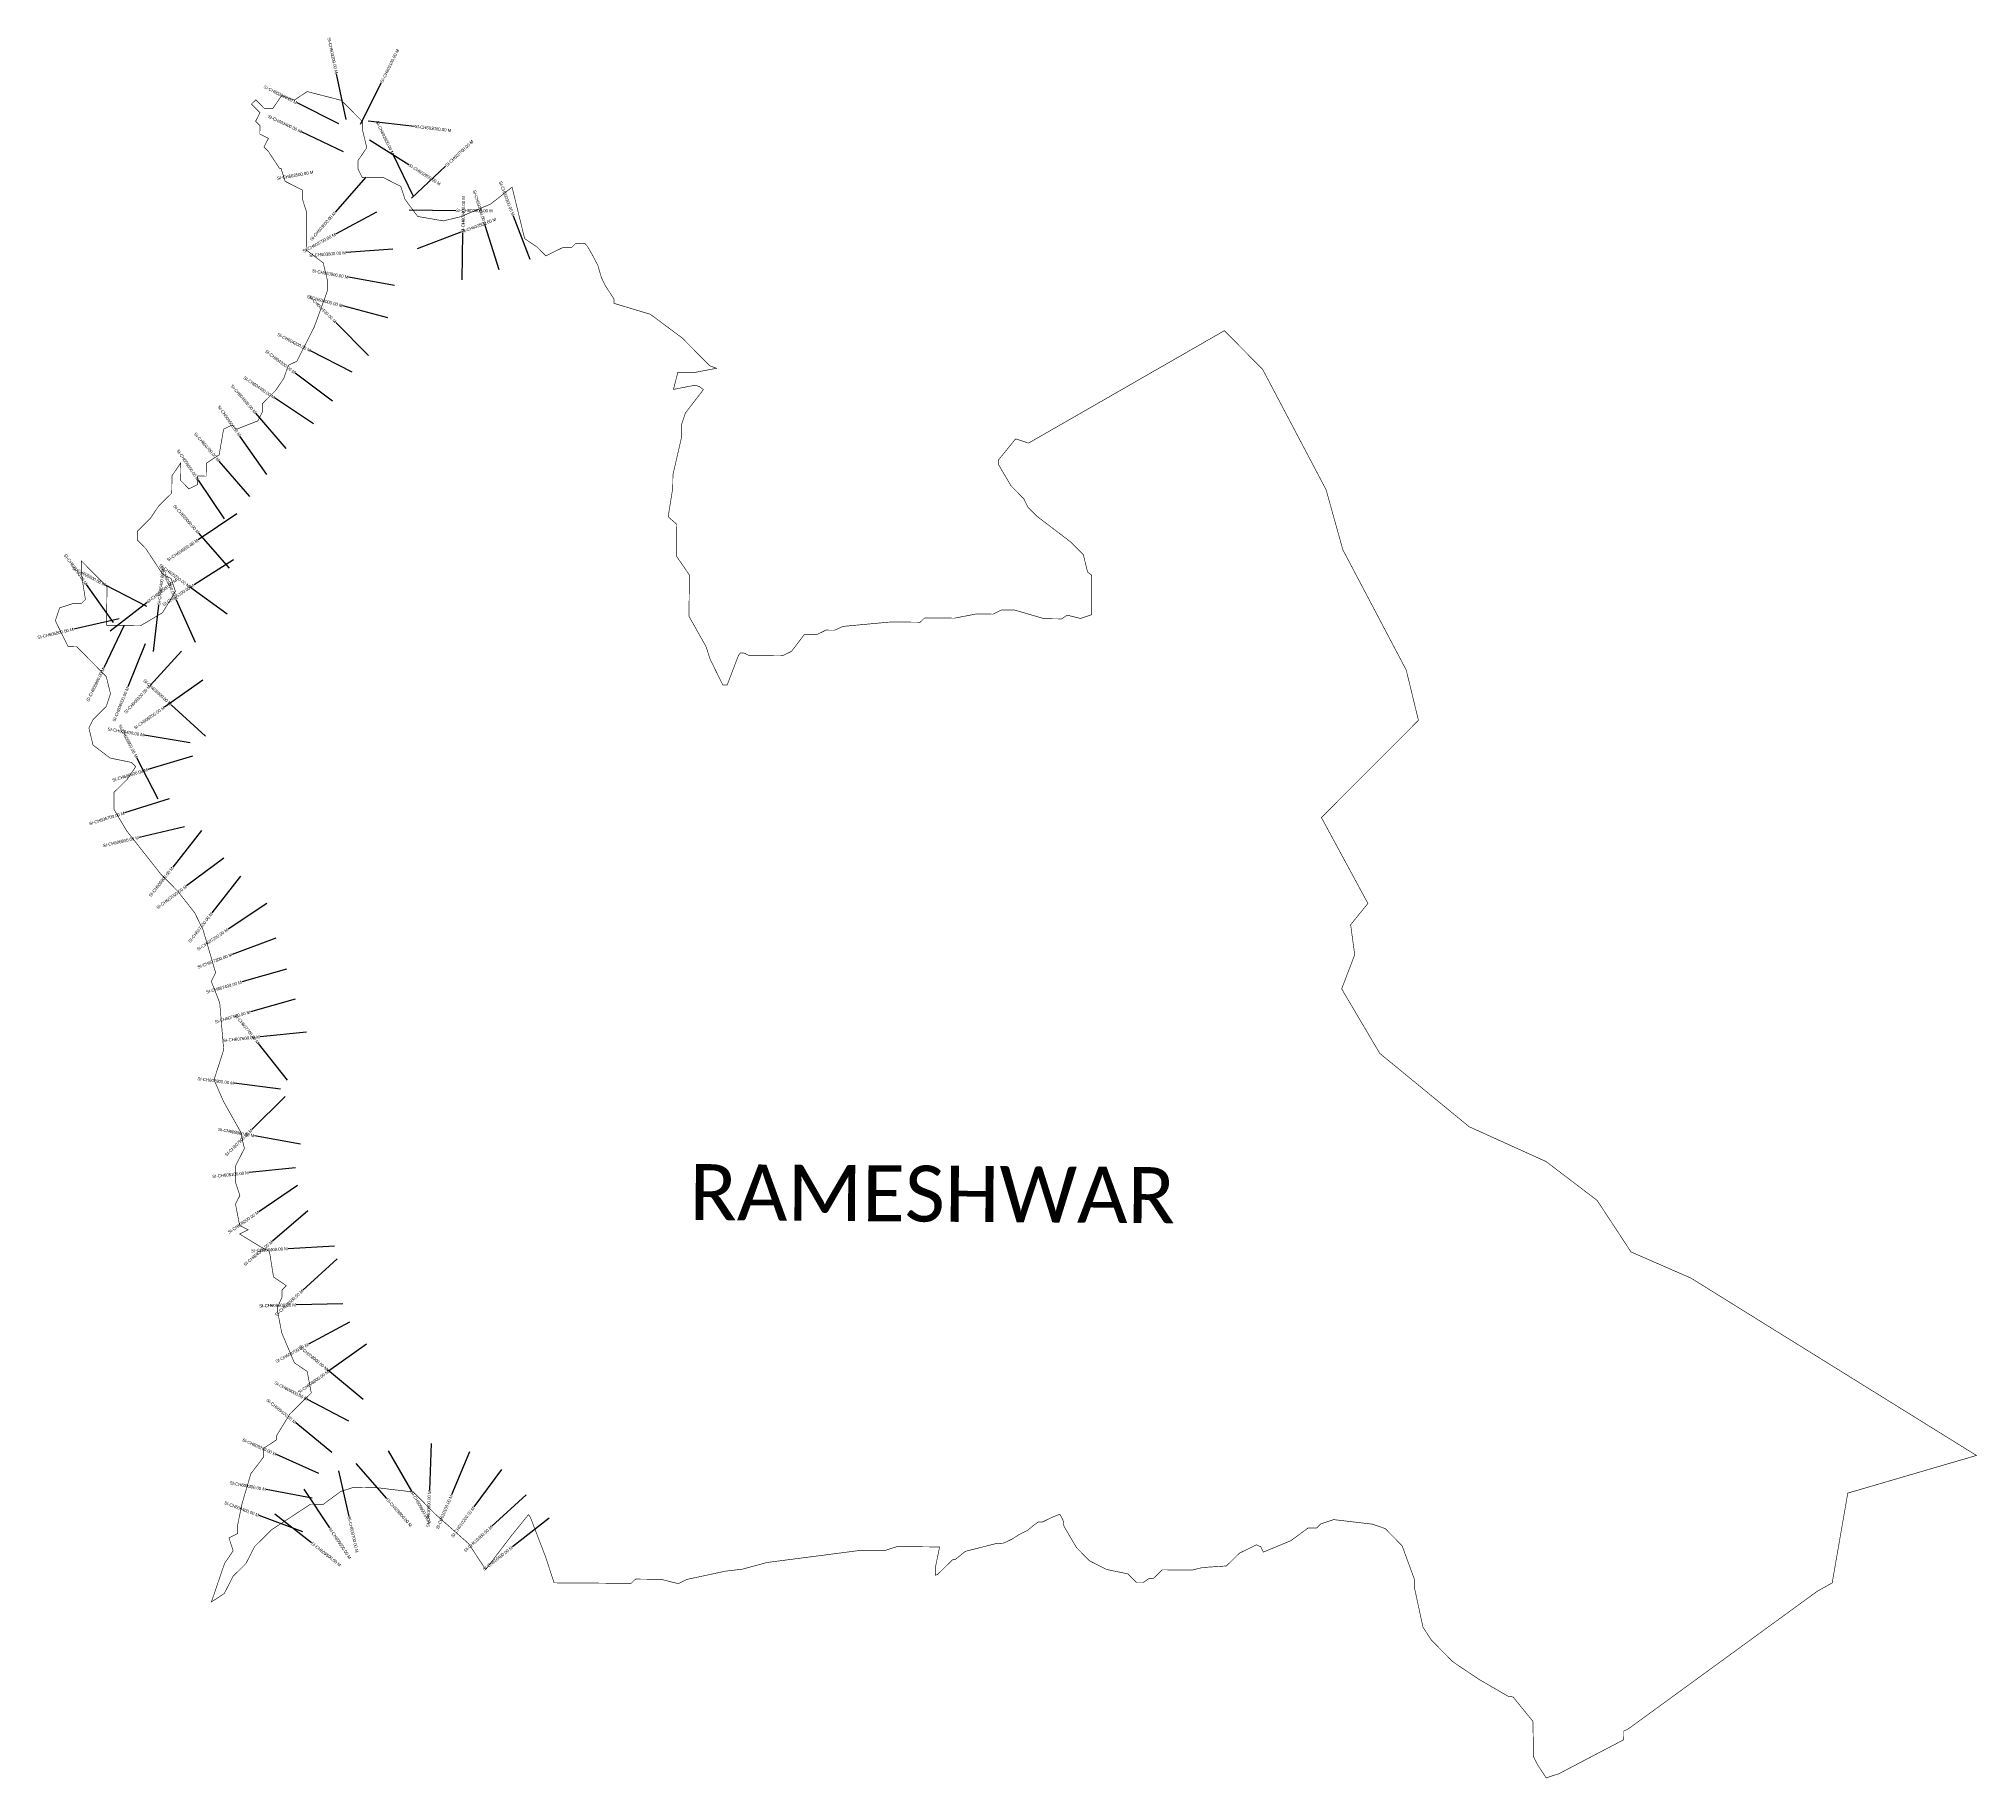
# Model space of a CAD drawing. Header units: metres. Extents: x 319606 to 325843, y 1825824 to 1831423.
import ezdxf
from ezdxf.enums import TextEntityAlignment as Align

# ---------------------------------------------------------------- set-up
doc = ezdxf.new("R2010")
doc.units = ezdxf.units.M
for name, color, linetype in [('CS', 134, 'Continuous'), ('CSMark', 6, 'Continuous'), ('VILLAGE NAME', 250, 'Continuous')]:
    doc.layers.add(name, color=color, linetype=linetype)

msp = doc.modelspace()

# ---------------------------------------------------------------- linework, layer by layer
at = {"color": 6, "const_width": 2}
msp.add_lwpolyline([(321128.8, 1830945.7), (321169.1, 1830780.1), (321210.2, 1830752.2), (321237.6, 1830724.5), (321265.2, 1830738.1), (321292.9, 1830751.7), (321320.5, 1830751.5), (321334.3, 1830765.2), (321340.6, 1830765.2), (321363.4, 1830763.5), (321370.9, 1830755.8), (321387.9, 1830726), (321404.8, 1830693.7), (321416.2, 1830654.4), (321429.8, 1830626.8), (321457.1, 1830585.3), (321457, 1830571.5), (321573.9, 1830536.3), (321676.7, 1830459.8), (321764.6, 1830370.7), (321786.3, 1830362.6), (321717.3, 1830349.3), (321662.2, 1830349.7), (321648, 1830294.6), (321717, 1830308), (321731.4, 1830303.9), (321744.5, 1830294), (321686.6, 1830218.8), (321674.8, 1830184.2), (321674.6, 1830142.9), (321646.2, 1830019.1), (321645.9, 1829977.8), (321631.1, 1829884.7), (321658.9, 1829860.2), (321658.2, 1829757.2), (321699.1, 1829697.7), (321698.2, 1829564.1), (321752.7, 1829467.2), (321766.2, 1829425.8), (321807, 1829342.9), (321820.7, 1829342.8), (321856.8, 1829437.2), (321862.7, 1829445.8), (321876.5, 1829445.7), (321890.3, 1829438.7), (322000.5, 1829438), (322028.1, 1829451.6), (322069.8, 1829506.4), (322111.2, 1829506.2), (322138.8, 1829519.8), (322166.4, 1829519.6), (322194, 1829531.8), (322345.6, 1829545.9), (322442.1, 1829545.3), (322456, 1829559), (322552.4, 1829558.3), (322621.4, 1829571.6), (322676.5, 1829571.2), (322704.2, 1829584.9), (322745.5, 1829584.6), (322841.7, 1829556.4), (322896.8, 1829556), (322915.5, 1829568), (322957.4, 1829557.4), (322993.4, 1829569.1), (322994.2, 1829696.2), (322980.5, 1829707), (322967.1, 1829762.2), (322926, 1829803.8), (322816.4, 1829887.2), (322789, 1829914.9), (322775.4, 1829942.6), (322734.4, 1829984.2), (322693.5, 1830053.4), (322693.6, 1830067.1), (322749.2, 1830135.6), (322790.4, 1830121.6), (323420.9, 1830483.7), (323544.1, 1830358.9), (323748.1, 1829971.7), (323802, 1829778.5), (324006, 1829391.3), (324045.3, 1829229.5), (323733, 1828916.6), (323882.7, 1828640), (323827.1, 1828571.5), (323840.2, 1828474.9), (323798.2, 1828365), (323920.7, 1828157.5), (324208.5, 1827921.3), (324455.7, 1827809.4), (324620.2, 1827684.3), (324729.3, 1827518.3), (324921.7, 1827434.3), (325840.9, 1826863.2), (325426.8, 1826742), (325376.6, 1826453), (325328.2, 1826425.8), (324721.7, 1825983.9), (324705.1, 1825975.3), (324705, 1825947.8), (324497.6, 1825838.9), (324456.2, 1825825.4), (324428.9, 1825867), (324415.3, 1825894.6), (324413.9, 1826007), (324349.7, 1826085.9), (324333.9, 1826088), (324237.9, 1826143.8), (324155.6, 1826199.4), (324087.1, 1826268.8), (324059.9, 1826310.3), (324033.1, 1826434.5), (324033.3, 1826462), (323992.7, 1826572.6), (323938, 1826628.1), (323896.8, 1826642.1), (323772.8, 1826656.7), (323731.4, 1826643.2), (323717.6, 1826629.5), (323690, 1826629.5), (323634.6, 1826588.8), (323546.4, 1826552.2), (323538, 1826569.2), (323524.3, 1826575.7), (323469.1, 1826548.6), (323427.4, 1826507.5), (323350.5, 1826502.5), (323317.1, 1826494.4), (323220.7, 1826495.1), (323192.9, 1826467.7), (323179.1, 1826467.8), (323159.6, 1826454.2), (323137.7, 1826454.3), (323110.3, 1826482.1), (323041.5, 1826496.3), (322986.6, 1826524.2), (322945.6, 1826565.8), (322904.7, 1826635), (322901.6, 1826655.2), (322891.2, 1826674), (322863.5, 1826662.9), (322835.9, 1826649.2), (322822.1, 1826649.3), (322803.7, 1826635.7), (322787.5, 1826622), (322759.9, 1826608.4), (322739.1, 1826594.8), (322711.4, 1826581.2), (322683.6, 1826579), (322587.3, 1826554.5), (322556, 1826529.4), (322545.8, 1826527.2), (322497.8, 1826479.9), (322490.3, 1826477.8), (322490.4, 1826500), (322504.5, 1826568.8), (322366.9, 1826569.7), (322325.5, 1826556.3), (322242.8, 1826556.8), (321948.7, 1826518.6), (321870.4, 1826497.3), (321815.3, 1826490.8), (321691.1, 1826464.1), (321663.4, 1826450.5), (321608.4, 1826464.6), (321525.8, 1826465.2), (321511.9, 1826451.5), (321263.9, 1826453.2), (321236.9, 1826536), (321187.4, 1826664.7), (321181.6, 1826672.8), (321127.2, 1826605.7), (321043.8, 1826496), (320989.2, 1826579), (320879.7, 1826676.2), (320811.2, 1826745.5), (320694.3, 1826759.4), (320618.4, 1826760.6), (320577, 1826747.1), (320521.6, 1826706.2), (320480.3, 1826706.4), (320355.7, 1826624.6), (320300.2, 1826569.9), (320272.3, 1826515), (320230.7, 1826473.9), (320202.8, 1826419), (320161.3, 1826391.7), (320203.5, 1826515.4), (320231.3, 1826556.6), (320217.8, 1826598), (320245.4, 1826611.6), (320245.6, 1826639.1), (320259.8, 1826707.9), (320288.1, 1826804.2), (320329.8, 1826859), (320329.9, 1826886.6), (320371.5, 1826913.9), (320371.5, 1826927.6), (320413.3, 1826996.2), (320482.7, 1827064.7), (320469.4, 1827133.7), (320428.3, 1827161.5), (320387.5, 1827258.2), (320374.2, 1827327.2), (320374.3, 1827340.9), (320388.3, 1827372.2), (320388.5, 1827396), (320402.4, 1827409.7), (320361.2, 1827437.5), (320348, 1827520.2), (320320.5, 1827534.2), (320251.9, 1827576), (320279.6, 1827589.6), (320252.1, 1827603.6), (320238.8, 1827672.5), (320252.8, 1827700), (320239.2, 1827741.4), (320239.6, 1827796.5), (320267.5, 1827851.5), (320254.2, 1827906.6), (320199.7, 1828003.5), (320169.8, 1828072.6), (320200.8, 1828168.8), (320188, 1828320.4), (320160.9, 1828389.5), (320174.9, 1828417), (320134.5, 1828555), (320107.3, 1828610.3), (320052.7, 1828679.6), (319998, 1828735), (319888.7, 1828873.6), (319847.8, 1828942.7), (319848.2, 1828997.8), (319889.8, 1829038.9), (319917.6, 1829080.1), (319903.9, 1829093.9), (319835.1, 1829108.2), (319780.3, 1829149.9), (319766.9, 1829205.1), (319780.9, 1829232.5), (319822.5, 1829273.6), (319836.5, 1829314.8), (319823.1, 1829370), (319727.3, 1829467.1), (319699.8, 1829467.3), (319659, 1829550.2), (319673.1, 1829591.5), (319714.8, 1829605), (319742, 1829604.8), (319755.9, 1829618.5), (319742.7, 1829701.2), (319743, 1829742.6), (319825.1, 1829659.4), (319824.2, 1829535.4), (319934.4, 1829534.6), (320003.6, 1829575.5), (320045.4, 1829644.1), (320031.9, 1829685.5), (320004.5, 1829699.5), (319949.9, 1829782.5), (319922.5, 1829810.2), (319922.7, 1829837.8), (319964.3, 1829878.9), (319992.1, 1829920), (320033.8, 1829961.1), (320034.2, 1830016.2), (320062, 1830057.3), (320061.6, 1830002.2), (320089, 1829974.4), (320116.6, 1829988.1), (320116.8, 1830015.6), (320144.4, 1830015.4), (320144.7, 1830056.8), (320186.2, 1830084), (320200.5, 1830166.6), (320228.1, 1830180.2), (320241.8, 1830166.3), (320310.9, 1830193.4), (320324.8, 1830220.9), (320325, 1830248.4), (320366.6, 1830289.5), (320394.5, 1830330.6), (320408.5, 1830371.9), (320436.2, 1830385.4), (320492.1, 1830495.3), (320534.2, 1830611.1), (320534.4, 1830646.6), (320521, 1830701.8), (320466.2, 1830743.5), (320467, 1830867.5), (320453.5, 1830908.9), (320453.7, 1830936.5), (320398.7, 1830964.4), (320385.3, 1831005.8), (320380.6, 1831005.8), (320344.3, 1831061.2), (320330.6, 1831075.1), (320344.6, 1831102.5), (320317.1, 1831116.5), (320317.3, 1831144.1), (320303.6, 1831157.9), (320317.6, 1831185.4), (320290.2, 1831213.1), (320304.1, 1831226.8), (320331.4, 1831199.1), (320359, 1831198.9), (320386.8, 1831240), (320428.1, 1831226), (320469.6, 1831253.3), (320579.6, 1831225), (320648.1, 1831155.6), (320648.1, 1831127.3), (320661.3, 1831072.8), (320633.4, 1831031.7), (320633.2, 1831004.1), (320646.8, 1830976.5), (320715.7, 1830976), (320770.6, 1830948.1), (320784.1, 1830906.7), (320825.1, 1830851.3), (320907.7, 1830837), (320962.9, 1830850.4), (321059.6, 1830891), (321128.8, 1830945.7)], dxfattribs=at)
at = {"layer": 'CS'}
for p, q in [((320594.7, 1831163.7), (320564, 1831310.5)), ((320641.2, 1831148.1), (320708.3, 1831282.3)), ((320571.2, 1831149.6), (320437, 1831216.7)), ((320586.8, 1831059.2), (320451.3, 1831123.6)), ((320665.6, 1831159.2), (320814.6, 1831141.8)), ((320669.6, 1831098.2), (320796.5, 1831018.2)), ((320811.7, 1830915.6), (320746.1, 1831050.5)), ((320805.5, 1830910.7), (320915, 1831013.2)), ((320658, 1830977.8), (320559.3, 1830864.9)), ((320693, 1830865.6), (320560.8, 1830794.6)), ((320797.4, 1830872.7), (320947.4, 1830870.9)), ((320824.8, 1830748.7), (320965.3, 1830801.3)), ((320968.1, 1830647.7), (320970.6, 1830797.7)), ((321087.5, 1830679), (321042.7, 1830822.1)), ((321186.5, 1830712.5), (321133, 1830852.7)), ((320744.8, 1830746.2), (320595.2, 1830734.8)), ((320750.2, 1830628.6), (320602.7, 1830655.5)), ((320728.8, 1830524.9), (320583.8, 1830563.3)), ((320666.9, 1830403.9), (320561.2, 1830510.3)), ((320614, 1830350), (320480.4, 1830418.3)), ((320550.5, 1830256.8), (320430.8, 1830347.2)), ((320489.3, 1830183.4), (320364.8, 1830267.1)), ((320401.9, 1830104.6), (320303.9, 1830218.2)), ((320339.1, 1830021.1), (320253, 1830143.9)), ((320284.5, 1829950.4), (320186.2, 1830063.7)), ((320203.8, 1829877.8), (320119.6, 1830002)), ((320243.3, 1829894.2), (320118.6, 1829810.7)), ((320219.6, 1829719.2), (320120.5, 1829831.8)), ((320231.9, 1829745.9), (320105.5, 1829665.1)), ((319846.7, 1829544.5), (319759.4, 1829666.5)), ((319953.6, 1829595.8), (319820.5, 1829665)), ((319835.4, 1829517.9), (319954.3, 1829609.3)), ((320110.6, 1829479.5), (320049.1, 1829616.3)), ((320212.3, 1829571.2), (320091.1, 1829659.6)), ((319864.3, 1829556.6), (319718.1, 1829522.9)), ((319974.9, 1829450.6), (319992.1, 1829599.6)), ((319879.7, 1829533.6), (319814.6, 1829398.5)), ((319948.3, 1829475.8), (319892, 1829336.8)), ((320064.9, 1829452.1), (319963.7, 1829341.4)), ((320133.3, 1829358.6), (320010.6, 1829272.3)), ((320142.4, 1829178.2), (320031.7, 1829279.4)), ((320092.9, 1829156.5), (319945, 1829181.8)), ((319989.9, 1828976), (319921.1, 1829109.2)), ((320100.5, 1829114.3), (319956.9, 1829071)), ((320025, 1828976.3), (319881.8, 1828931.7)), ((320074.8, 1828886.4), (319928.6, 1828852.7)), ((320129.6, 1828874.4), (320036.7, 1828756.6)), ((320201.7, 1828785.9), (320081.4, 1828696.2)), ((320255.2, 1828728), (320163.1, 1828609.6)), ((320339.9, 1828640), (320215, 1828556.9)), ((320369, 1828528.5), (320228.4, 1828476.2)), ((320403.4, 1828428.5), (320259.2, 1828387.2)), ((320431, 1828332.4), (320286.8, 1828291.1)), ((320406.2, 1828071.4), (320312.9, 1828188.9)), ((320467, 1828226.1), (320317.8, 1828210.9)), ((320383.5, 1828041.7), (320234.7, 1828061.1)), ((320398.4, 1828018.3), (320291.8, 1827912.8)), ((320447.8, 1827865), (320300.2, 1827891.9)), ((320431.8, 1827789.3), (320282.6, 1827773.5)), ((320437.8, 1827732.6), (320314, 1827647.8)), ((320472, 1827650.3), (320357.7, 1827553.1)), ((320557.8, 1827537.1), (320408, 1827528.7)), ((320566.1, 1827496.6), (320455.5, 1827395.2)), ((320584.2, 1827351.4), (320434.3, 1827347.7)), ((320605.8, 1827291.8), (320473.5, 1827221.1)), ((320660.7, 1827221.5), (320538.5, 1827134.6)), ((320650.1, 1827043.3), (320534.7, 1827139.2)), ((320603.5, 1826973.5), (320470.6, 1827043)), ((320548.9, 1826873), (320432.7, 1826967.8)), ((320507.3, 1826804.7), (320370.4, 1826865.9)), ((320729.6, 1826878.1), (320805, 1826748.5)), ((320868.6, 1826901.5), (320862.9, 1826751.6)), ((320992.2, 1826874.8), (320933.7, 1826736.7)), ((320570.4, 1826813.5), (320603.7, 1826667.2)), ((320625.5, 1826836.8), (320725.1, 1826724.7)), ((321094.3, 1826818.5), (321005.9, 1826697.4)), ((320485.1, 1826725.8), (320337.6, 1826753.5)), ((320458.2, 1826755.2), (320541.4, 1826630.4)), ((321174.5, 1826736.6), (321063.8, 1826635.4)), ((320455.3, 1826617.3), (320314.9, 1826669.9)), ((320365.1, 1826675.3), (320483, 1826582.5)), ((321248.1, 1826661.2), (321129.9, 1826568.7))]:
    msp.add_line(p, q, dxfattribs=at)

# ---------------------------------------------------------------- texts
at = {"layer": 'CSMark'}
for s, rotation, p in [('SI-CH603200.00 M', 281.83718, (320563.7, 1831311.5)), ('SI-CH603300.00 M', 333.42271, (320436.1, 1831217.2)), ('SI-CH603400.00 M', 334.60112, (320450.4, 1831124)), ('SI-CH602800.00 M', 295.92879, (320745.6, 1831051.4)), ('SI-CH603500.00 M', 9.89221, (320489.2, 1830994.2)), ('SI-CH602300.00 M', 287.3991, (321042.4, 1830823.1)), ('SI-CH602200.00 M', 290.89542, (321132.7, 1830853.6)), ('SI-CH603600.00 M', 48.83077, (320558.6, 1830864.1)), ('SI-CH603700.00 M', 28.2495, (320559.9, 1830794.1)), ('SI-CH603800.00 M', 4.36355, (320594.2, 1830734.7)), ('SI-CH603900.00 M', 349.65925, (320601.7, 1830655.7)), ('SI-CH604000.00 M', 345.1739, (320582.8, 1830563.6)), ('SI-CH604100.00 M', 314.80987, (320560.5, 1830511)), ('SI-CH604300.00 M', 322.92498, (320430, 1830347.8)), ('SI-CH604200.00 M', 332.94478, (320479.5, 1830418.7)), ('SI-CH604500.00 M', 310.77655, (320303.3, 1830219)), ('SI-CH604400.00 M', 326.05823, (320364, 1830267.7)), ('SI-CH604600.00 M', 305.03879, (320252.4, 1830144.8)), ('SI-CH604700.00 M', 310.94723, (320185.6, 1830064.5)), ('SI-CH604800.00 M', 304.17018, (320119, 1830002.8)), ('SI-CH605000.00 M', 311.35532, (320119.8, 1829832.5)), ('SI-CH604900.00 M', 33.80674, (320117.8, 1829810.2)), ('SI-CH605700.00 M', 305.59648, (319758.8, 1829667.3)), ('SI-CH605600.00 M', 332.52878, (319819.6, 1829665.4)), ('SI-CH605200.00 M', 323.87932, (320090.3, 1829660.2)), ('SI-CH605300.00 M', 294.17704, (320048.7, 1829617.2)), ('SI-CH605100.00 M', 32.59024, (320104.7, 1829664.6)), ('SI-CH605800.00 M', 12.95336, (319717.1, 1829522.7)), ('SI-CH605900.00 M', 64.29993, (319814.2, 1829397.6)), ('SI-CH606300.00 M', 317.55229, (320031, 1829280.1)), ('SI-CH606000.00 M', 67.98665, (319891.7, 1829335.8)), ('SI-CH606100.00 M', 47.57073, (319963, 1829340.6)), ('SI-CH606200.00 M', 35.11277, (320009.8, 1829271.7)), ('SI-CH606400.00 M', 350.265, (319944, 1829182)), ('SI-CH606600.00 M', 297.34058, (319920.6, 1829110.1)), ('SI-CH606500.00 M', 16.78871, (319955.9, 1829070.7)), ('SI-CH606700.00 M', 17.31399, (319880.9, 1828931.4)), ('SI-CH606800.00 M', 12.99969, (319927.7, 1828852.5)), ('SI-CH606900.00 M', 51.73272, (320036.1, 1828755.8)), ('SI-CH607000.00 M', 36.71879, (320080.6, 1828695.6)), ('SI-CH607100.00 M', 52.10991, (320162.4, 1828608.9)), ('SI-CH607200.00 M', 33.61462, (320214.2, 1828556.4)), ('SI-CH607300.00 M', 20.38872, (320227.5, 1828475.9)), ('SI-CH607400.00 M', 15.99192, (320258.3, 1828386.9)), ('SI-CH607500.00 M', 15.99192, (320285.8, 1828290.8)), ('SI-CH607700.00 M', 308.43937, (320312.3, 1828189.6)), ('SI-CH607600.00 M', 5.83319, (320316.8, 1828210.8)), ('SI-CH607800.00 M', 352.57129, (320233.7, 1828061.2)), ('SI-CH608000.00 M', 349.65133, (320299.2, 1827892.1)), ('SI-CH607900.00 M', 44.70698, (320291.1, 1827912.1)), ('SI-CH608100.00 M', 6.0579, (320281.6, 1827773.4)), ('SI-CH608200.00 M', 34.41933, (320313.2, 1827647.2)), ('SI-CH608300.00 M', 40.3605, (320356.9, 1827552.5)), ('SI-CH608400.00 M', 3.23302, (320407, 1827528.6)), ('SI-CH608500.00 M', 42.52689, (320454.8, 1827394.5)), ('SI-CH608600.00 M', 1.41999, (320433.3, 1827347.7)), ('SI-CH608700.00 M', 28.10894, (320472.6, 1827220.6)), ('SI-CH608900.00 M', 320.28467, (320534, 1827139.8)), ('SI-CH608800.00 M', 35.44346, (320537.6, 1827134)), ('SI-CH609000.00 M', 332.37806, (320469.7, 1827043.5)), ('SI-CH609100.00 M', 320.80885, (320431.9, 1826968.5)), ('SI-CH609200.00 M', 335.9427, (320369.4, 1826866.3)), ('SI-CH609300.00 M', 349.37509, (320336.7, 1826753.7)), ('SI-CH610000.00 M', 87.79879, (320862.8, 1826750.6)), ('SI-CH609400.00 M', 339.47133, (320313.9, 1826670.2)), ('SI-CH610100.00 M', 67.06626, (320933.4, 1826735.7)), ('SI-CH610200.00 M', 53.85817, (321005.3, 1826696.6)), ('SI-CH610300.00 M', 42.44155, (321063.1, 1826634.7)), ('SI-CH610400.00 M', 38.05318, (321129.2, 1826568.1))]:
    msp.add_text(s, height=10, rotation=rotation, dxfattribs=at).set_placement(p, align=Align.MIDDLE_RIGHT)
for s, rotation, p in [('SI-CH603100.00 M', 63.44949, (320708.7, 1831283.2)), ('SI-CH603000.00 M', 353.33067, (320815.6, 1831141.6)), ('SI-CH602700.00 M', 43.11178, (320915.8, 1831013.9)), ('SI-CH602900.00 M', 327.74427, (320797.3, 1831017.6)), ('SI-CH602600.00 M', 359.30083, (320948.4, 1830870.9)), ('SI-CH602400.00 M', 89.03464, (320970.7, 1830798.7)), ('SI-CH602500.00 M', 20.5317, (320966.2, 1830801.6)), ('SI-CH605500.00 M', 37.53511, (319955.1, 1829609.9)), ('SI-CH605400.00 M', 83.45064, (319992.2, 1829600.6)), ('SI-CH609900.00 M', 300.2031, (320805.5, 1826747.6)), ('SI-CH609800.00 M', 311.61713, (320725.8, 1826723.9)), ('SI-CH609600.00 M', 303.7001, (320542, 1826629.6)), ('SI-CH609700.00 M', 282.8215, (320603.9, 1826666.3)), ('SI-CH609500.00 M', 321.80883, (320483.8, 1826581.9))]:
    msp.add_text(s, height=10, rotation=rotation, dxfattribs=at).set_placement(p, align=Align.MIDDLE_LEFT)
at = {"layer": 'VILLAGE NAME', "insert": (321700.3, 1827801.3), "char_height": 180.345, "attachment_point": 1, "rotation": 359.61391}
msp.add_mtext_dynamic_manual_height_columns('{\\fCalibri|b0|i0|c0|p34;RAMESHWAR}', width=1779.605, gutter_width=901.7, heights=[0], dxfattribs=at)

doc.saveas('drawing.dxf')
